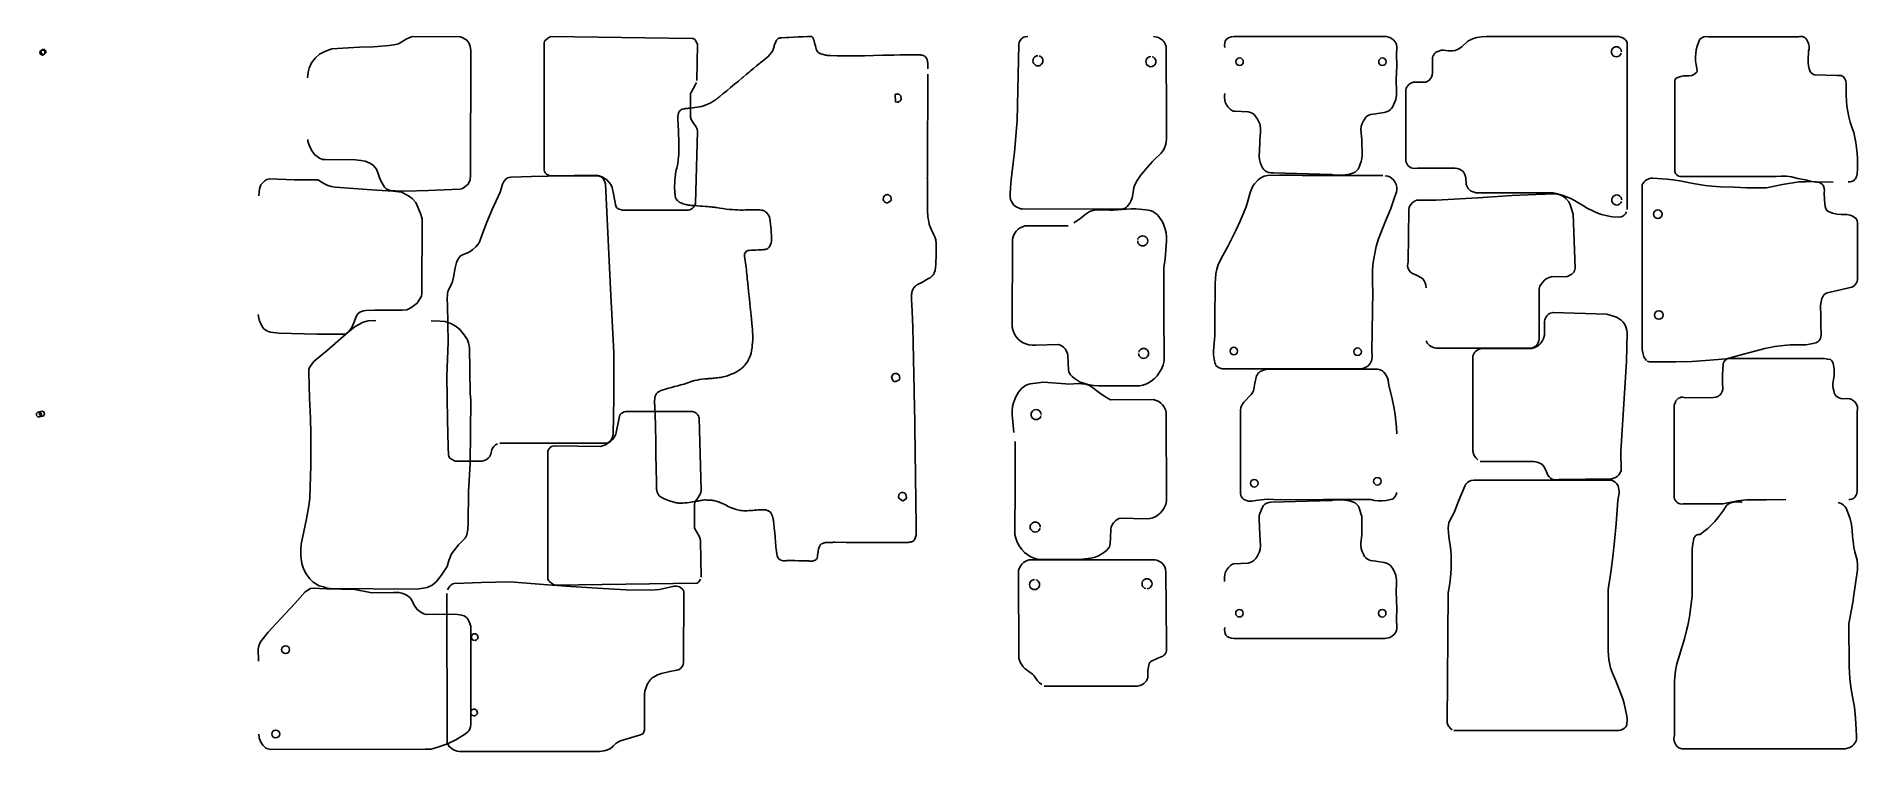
# Model space of a CAD drawing. Header units: metres. Extents: x 1286 to 6370, y 1 to 1999.
import ezdxf

# ---------------------------------------------------------------- set-up
doc = ezdxf.new("R2010")
doc.units = ezdxf.units.M

msp = doc.modelspace()

# ---------------------------------------------------------------- linework, layer by layer
for points in [[(2043.7, 1710.9), (2044.1, 1705.7), (2048.3, 1693.1), (2055.3, 1679.5), (2062.9, 1668.5), (2075.9, 1658.7), (2084.7, 1655.3), (2091.7, 1654.9), (2176.7, 1653.9), (2191.7, 1652.5), (2203.9, 1650), (2216.7, 1645.2), (2226.5, 1639.4), (2235.5, 1628), (2246.7, 1597.2), (2257.7, 1577.6), (2262.7, 1573.2), (2270.7, 1569.6), (2276.9, 1568), (2287.3, 1567.2), (2314.7, 1566.2), (2380.4, 1568.6), (2468.4, 1572.4), (2475.8, 1574.4), (2481.6, 1578.4), (2491, 1586.6), (2497.2, 1598.2), (2497.4, 1610), (2499, 1959.2), (2497, 1971.4), (2493.4, 1980.6), (2487.2, 1988.2), (2476.4, 1995.4), (2469.6, 1998.2), (2337.1, 1999), (2330.1, 1996.8), (2318.1, 1991.2), (2296.8, 1978.3), (2283.6, 1975), (2270.5, 1973.2), (2227.1, 1970), (2188.3, 1968.5), (2110.7, 1963.8), (2091.4, 1957.2), (2076.7, 1949.2), (2064.5, 1938), (2054.4, 1924.9), (2047.7, 1910.2), (2044.4, 1899.2), (2042.7, 1883.5)], [(3129.5, 1876), (3131.3, 1976.7), (3129.1, 1982.8), (3124.2, 1990), (3121.6, 1992.1), (3119.4, 1993.2), (3117.1, 1993.5), (2722.6, 1999), (2718.8, 1997.1), (2713, 1993.2), (2705.5, 1986.6), (2704.3, 1984.5), (2703.1, 1980.9), (2703.4, 1625.1), (2704.4, 1621.6), (2706.7, 1617.8), (2709.7, 1614.5), (2713.4, 1612.1), (2717, 1610.5), (2723.5, 1609.8), (2849.6, 1611.2), (2858.3, 1609.3), (2866, 1606.1), (2878.1, 1598), (2883.7, 1592), (2889.2, 1585.1), (2892.9, 1577.2), (2897.9, 1554.5), (2902.6, 1529.6), (2904.3, 1523.2), (2906.5, 1520.4), (2912, 1516.7), (2916.3, 1515), (2921.2, 1513.7), (3106.3, 1513.6), (3109.9, 1514.5), (3113.4, 1516.1), (3117.2, 1518.8), (3121.2, 1522.6), (3123.3, 1526), (3125, 1529.5), (3125.8, 1532.5), (3131.1, 1734.1), (3130.5, 1740.3), (3127.1, 1747.2), (3120.4, 1756.5), (3113.8, 1767.2), (3112.3, 1773.6), (3112.4, 1839.4), (3113.8, 1842.5), (3125.2, 1862.4), (3128.7, 1870.1)], [(3774.8, 1908.2), (3774.7, 1911.5), (3774.7, 1914.8), (3774.6, 1918.1), (3774.5, 1921.4), (3774.2, 1924.7), (3774, 1927.3), (3773.9, 1927.8), (3773.5, 1930.3), (3773.2, 1931.5), (3772.9, 1932.8), (3772.6, 1934), (3772.3, 1934.9), (3771.9, 1935.8), (3770.5, 1938.5), (3768.7, 1940.8), (3766.4, 1942.8), (3763.9, 1944.4), (3759, 1946.4), (3758.5, 1946.5), (3758.1, 1946.6), (3757.7, 1946.7), (3757.3, 1946.8), (3757, 1946.8), (3756.6, 1946.9), (3756.3, 1946.9), (3754.2, 1947.2), (3750.5, 1947.3), (3732.9, 1947.4), (3715.2, 1947.3), (3697.6, 1947.1), (3680, 1946.9), (3662.4, 1946.5), (3648.8, 1946.2), (3623.3, 1945.6), (3597.8, 1945.1), (3572.3, 1944.7), (3546.9, 1944.6), (3521.4, 1944.9), (3501.7, 1945.5), (3501.2, 1945.5), (3499.8, 1945.6), (3498.4, 1945.7), (3497, 1945.8), (3495.6, 1945.9), (3494.3, 1946), (3493.2, 1946.1), (3492.7, 1946.2), (3489.3, 1946.7), (3486, 1947.4), (3482.8, 1948.3), (3479.5, 1949.3), (3476.3, 1950.3), (3473.9, 1951.2), (3472.8, 1951.6), (3468.1, 1954.8), (3467, 1956.1), (3463.2, 1963.2), (3461.8, 1967.8), (3460.5, 1972.5), (3459.3, 1977.2), (3458.1, 1981.9), (3456.8, 1986.6), (3455.7, 1990.2), (3455.5, 1990.9), (3455.3, 1991.7), (3455.1, 1992.6), (3454.8, 1993.4), (3454.5, 1994.1), (3454.3, 1994.7), (3453.9, 1995.3), (3453.3, 1996), (3452.6, 1996.7), (3451.9, 1997.4), (3451.2, 1997.9), (3450.7, 1998.2), (3450.3, 1998.4), (3449.6, 1998.5), (3448.8, 1998.6), (3448, 1998.6), (3447.3, 1998.7), (3446.6, 1998.8), (3446, 1999), (3446, 1999), (3446, 1999), (3446, 1999), (3446, 1999), (3446, 1999), (3446, 1999), (3446, 1999), (3446, 1999), (3446, 1999), (3446, 1999), (3445.9, 1999), (3445.6, 1998.9), (3445.1, 1998.9), (3444.5, 1998.8), (3444, 1998.8), (3443.5, 1998.8), (3443.3, 1998.9), (3443.3, 1998.9), (3443.3, 1998.9), (3443.3, 1998.9), (3443.3, 1998.9), (3443.4, 1998.9), (3443.4, 1998.9), (3443.4, 1998.9), (3443.4, 1998.9), (3443.3, 1998.9), (3443.3, 1998.9), (3443.2, 1998.9), (3442.5, 1998.9), (3441.8, 1998.8), (3441, 1998.8), (3440.3, 1998.8), (3439.6, 1998.8), (3439, 1998.7), (3426, 1998.1), (3412.9, 1997.5), (3399.9, 1996.8), (3386.8, 1996.2), (3380.3, 1995.9), (3367.3, 1995.3), (3363.7, 1995.2), (3361.5, 1994.6), (3359.2, 1993.8), (3356.9, 1992.7), (3354.9, 1991.3), (3353.1, 1989.6), (3352.1, 1988.2), (3351.8, 1987.8), (3350.6, 1985), (3349.3, 1982.1), (3348, 1979.3), (3346.8, 1976.4), (3345.8, 1973.4), (3345.2, 1971.1), (3344.4, 1968.1), (3343.6, 1965.1), (3342.7, 1962.2), (3341.5, 1959.4), (3340, 1956.6), (3338.6, 1954.6), (3338.2, 1953.9), (3333.9, 1948), (3329.1, 1942.7), (3323.7, 1937.9), (3318.1, 1933.5), (3312.3, 1929.1), (3307.8, 1925.8), (3307.3, 1925.4), (3306.7, 1925), (3306.1, 1924.6), (3305.6, 1924.1), (3305, 1923.7), (3304.7, 1923.3), (3304.7, 1923.3), (3304.7, 1923.4), (3304.8, 1923.4), (3304.8, 1923.4), (3304.8, 1923.4), (3304.7, 1923.4), (3304.7, 1923.3), (3296.4, 1916.4), (3288, 1909.4), (3279.7, 1902.5), (3275.5, 1899), (3267.2, 1892.1), (3258.8, 1885.2), (3256.5, 1883.3), (3245.7, 1874.3), (3234.9, 1865.2), (3224.1, 1856.2), (3213.3, 1847.2), (3202.5, 1838.2), (3194.1, 1831.2), (3192.4, 1829.8), (3190.5, 1828.3), (3188.7, 1826.9), (3186.9, 1825.4), (3185, 1824), (3183.6, 1823), (3183.2, 1822.7), (3182.9, 1822.5), (3182.6, 1822.3), (3182.4, 1822.1), (3182.1, 1821.9), (3181.8, 1821.7), (3177.3, 1818.7), (3174.4, 1817), (3173.3, 1816.4), (3173.1, 1816.3), (3173, 1816.2), (3172.8, 1816.1), (3172.7, 1816), (3172.5, 1816), (3172.4, 1815.9), (3172, 1815.7), (3171.9, 1815.6), (3171.7, 1815.5), (3171.5, 1815.4), (3171.3, 1815.3), (3171.2, 1815.3), (3171.1, 1815.2), (3170.3, 1814.8), (3167.5, 1813.1), (3164.6, 1811.6), (3161.7, 1810.2), (3158.8, 1808.8), (3155.8, 1807.6), (3153.4, 1806.7), (3153.1, 1806.6), (3152.8, 1806.5), (3152.6, 1806.4), (3152.3, 1806.3), (3152, 1806.3), (3151.8, 1806.2), (3151.5, 1806.1), (3151.3, 1806), (3151, 1805.9), (3150.7, 1805.8), (3150.4, 1805.8), (3150.2, 1805.7), (3149.9, 1805.6), (3149.7, 1805.5), (3149.4, 1805.4), (3149.1, 1805.4), (3148.8, 1805.3), (3148.6, 1805.2), (3142.6, 1803.6), (3136.6, 1802.2), (3130.5, 1801), (3124.4, 1800), (3118.2, 1799.2), (3113.4, 1798.7), (3111, 1798.5), (3108.5, 1798.3), (3106, 1798.1), (3103.6, 1797.9), (3101.1, 1797.7), (3099.2, 1797.5), (3098.3, 1797.4), (3097.3, 1797.2), (3096.4, 1797.1), (3095.5, 1797), (3094.6, 1796.8), (3093.8, 1796.7), (3093, 1796.5), (3088.8, 1795.3), (3086.9, 1794.5), (3085.8, 1794), (3085.6, 1793.9), (3085.4, 1793.8), (3085.3, 1793.7), (3085.1, 1793.6), (3084.9, 1793.5), (3084.8, 1793.4), (3082.7, 1791.9), (3079.4, 1787.4), (3078.6, 1785.4), (3077.3, 1778.8), (3077.2, 1777.9), (3077.1, 1776.9), (3077, 1775.9), (3077, 1774.9), (3077, 1773.9), (3077, 1772.9), (3077, 1772.1), (3077.1, 1763.9), (3077.4, 1755.8), (3077.7, 1747.6), (3078.1, 1739.4), (3078.4, 1731.3), (3078.6, 1725), (3079, 1711), (3079.3, 1696.9), (3079.4, 1682.9), (3079, 1668.9), (3077.9, 1655), (3076.5, 1644.2), (3075.7, 1639.7), (3074.6, 1635.2), (3073.5, 1630.7), (3072.4, 1626.2), (3071.4, 1621.7), (3070.7, 1618.2), (3070.7, 1618.2), (3070.6, 1617.4), (3070.5, 1616.7), (3070.4, 1615.9), (3070.3, 1615.2), (3070.2, 1614.4), (3070.1, 1613.9), (3069.9, 1612.3), (3069.8, 1610.7), (3069.6, 1609.1), (3069.5, 1607.4), (3069.3, 1605.8), (3069.2, 1604.6), (3069.2, 1604.5), (3069.2, 1604.5), (3069.2, 1604.4), (3069.2, 1604.4), (3069.2, 1604.3), (3069.2, 1604.3), (3069.2, 1604.2), (3069.1, 1604), (3069.1, 1603.9), (3069.1, 1603.7), (3069.1, 1603.6), (3069.1, 1603.4), (3069.1, 1603.3), (3069.1, 1603), (3068.7, 1599), (3068.4, 1595.1), (3068, 1591.1), (3067.1, 1580.1), (3067, 1579.8), (3067, 1579.6), (3067, 1579.3), (3066.9, 1579), (3066.9, 1578.8), (3066.9, 1578.6), (3067, 1577.5), (3067.1, 1576.4), (3067.2, 1575.4), (3067.4, 1574.3), (3067.5, 1573.2), (3067.6, 1572.4), (3067.8, 1569.9), (3068, 1567.4), (3068.2, 1564.8), (3068.4, 1562.3), (3068.6, 1559.8), (3068.8, 1557.9), (3068.8, 1557.4), (3069.1, 1555), (3069.2, 1554.4), (3069.2, 1553.7), (3069.3, 1553.1), (3069.4, 1552.4), (3069.5, 1551.8), (3069.6, 1551.3), (3069.7, 1551), (3069.7, 1550.6), (3069.8, 1550.3), (3069.9, 1550), (3069.9, 1549.7), (3070, 1549.4), (3070.3, 1548.2), (3071.2, 1546), (3072.5, 1543.9), (3074.1, 1541.9), (3075.9, 1540.1), (3077.8, 1538.5), (3079.2, 1537.3), (3080, 1536.8), (3080.9, 1536.2), (3081.7, 1535.6), (3082.6, 1535.1), (3083.5, 1534.6), (3084.2, 1534.3), (3084.6, 1534.1), (3088, 1532.7), (3091.5, 1531.5), (3095, 1530.4), (3098.6, 1529.4), (3102.2, 1528.6), (3105, 1528), (3105.4, 1527.9), (3105.8, 1527.8), (3106.2, 1527.8), (3106.6, 1527.7), (3107.1, 1527.6), (3107.4, 1527.6), (3110.4, 1527.2), (3113.4, 1526.9), (3116.4, 1526.7), (3119.4, 1526.5), (3122.4, 1526.3), (3124.8, 1526.2), (3131.8, 1525.6), (3138.8, 1525.1), (3145.8, 1524.7), (3152.8, 1524.2), (3159.9, 1523.6), (3165.3, 1523.1), (3165.7, 1523.1), (3169, 1522.8), (3172.3, 1522.4), (3175.6, 1522), (3178.9, 1521.5), (3182.2, 1521), (3184.7, 1520.6), (3193.7, 1519.1), (3202.6, 1517.8), (3211.6, 1516.8), (3220.6, 1515.8), (3229.6, 1515.1), (3236.6, 1514.6), (3237.5, 1514.5), (3244.5, 1514.1), (3251.6, 1513.9), (3258.6, 1513.9), (3265.6, 1514.1), (3272.7, 1514.2), (3278.1, 1514.3), (3283.5, 1514.4), (3288.8, 1514.5), (3294.1, 1514.6), (3299.4, 1514.6), (3304.7, 1514.3), (3308.8, 1513.8), (3310.1, 1513.6), (3310.4, 1513.5), (3310.8, 1513.5), (3311.1, 1513.4), (3311.4, 1513.3), (3311.7, 1513.3), (3312, 1513.2), (3312.6, 1513.1), (3313.3, 1512.9), (3313.9, 1512.8), (3314.6, 1512.6), (3315.2, 1512.4), (3315.7, 1512.3), (3316, 1512.2), (3316.3, 1512.1), (3316.7, 1512), (3317, 1511.9), (3317.3, 1511.8), (3317.5, 1511.7), (3317.8, 1511.6), (3317.9, 1511.6), (3317.9, 1511.5), (3318, 1511.5), (3318.2, 1511.5), (3318.3, 1511.4), (3318.4, 1511.3), (3318.5, 1511.3), (3318.5, 1511.3), (3318.6, 1511.2), (3318.8, 1511.2), (3318.9, 1511.1), (3319, 1511), (3319.9, 1510.5), (3320.7, 1509.9), (3321.5, 1509.3), (3322.3, 1508.6), (3323, 1508), (3323.8, 1507.3), (3324.3, 1506.8), (3326.4, 1504.6), (3328.3, 1502.2), (3330, 1499.6), (3331.3, 1496.9), (3332.4, 1494), (3333, 1491.7), (3333.1, 1491.3), (3333.2, 1490.8), (3333.3, 1490.4), (3333.4, 1489.9), (3333.5, 1489.5), (3333.6, 1489.1), (3333.6, 1488.9), (3333.7, 1488.6), (3333.7, 1488.3), (3333.8, 1488), (3333.8, 1487.8), (3333.8, 1487.6), (3333.9, 1486.7), (3334.1, 1485.9), (3334.2, 1485.1), (3334.3, 1484.3), (3334.4, 1483.5), (3334.4, 1482.9), (3334.5, 1482.4), (3335.3, 1474.6), (3336.1, 1466.8), (3336.8, 1459), (3337.5, 1451.2), (3338.1, 1443.4), (3338.5, 1437.3), (3338.5, 1436.8), (3338.5, 1431.8), (3338, 1426.9), (3337.1, 1422), (3335.6, 1417.3), (3333.5, 1412.9), (3331.3, 1409.8), (3328.5, 1407.1), (3328, 1406.8), (3326.3, 1405.8), (3322.8, 1404.4), (3321.4, 1404), (3320.1, 1403.8), (3318.8, 1403.6), (3317.4, 1403.4), (3316.1, 1403.3), (3314.8, 1403.2), (3313.7, 1403.2), (3307.2, 1402.8), (3300.7, 1402.4), (3294.2, 1402.1), (3287.7, 1401.8), (3281.2, 1401.4), (3276.2, 1401.2), (3275.9, 1401.2), (3275.6, 1401.2), (3275.3, 1401.1), (3275, 1401.1), (3274.7, 1401.1), (3274.5, 1401), (3274.1, 1401), (3273.8, 1400.9), (3273.4, 1400.8), (3273, 1400.7), (3272.6, 1400.6), (3272.4, 1400.6), (3272, 1400.5), (3268.4, 1398.7), (3264.5, 1394.4), (3263.9, 1393), (3263.2, 1390.7), (3262.9, 1386.2), (3263, 1385.1), (3263.9, 1378.7), (3264.8, 1372.3), (3265.7, 1366), (3266.5, 1359.6), (3267.3, 1353.2), (3267.9, 1348.2), (3268.6, 1341.7), (3269.3, 1335.1), (3270, 1328.6), (3270.6, 1322), (3271.2, 1315.5), (3271.7, 1310.4), (3271.8, 1309.9), (3274, 1287.4), (3276.3, 1264.9), (3278.6, 1242.4), (3280.9, 1219.8), (3283.1, 1197.3), (3284.7, 1179.9), (3284.7, 1179.4), (3284.8, 1179), (3284.8, 1178.5), (3284.8, 1178.1), (3284.9, 1177.6), (3284.9, 1177.3), (3285, 1176.4), (3285, 1176.3), (3285, 1176.1), (3285, 1175.9), (3285, 1175.7), (3285, 1175.5), (3285.1, 1175.3), (3285.1, 1174), (3285.2, 1172.7), (3285.3, 1171.4), (3285.4, 1170.1), (3285.5, 1168.7), (3285.6, 1167.7), (3285.7, 1164.8), (3285.8, 1161.9), (3285.9, 1159), (3285.9, 1156.1), (3285.8, 1153.1), (3285.8, 1150.9), (3285.7, 1150.6), (3285.7, 1150.3), (3285.7, 1150), (3285.7, 1149.7), (3285.7, 1149.4), (3285.7, 1149.2), (3285.6, 1147.4), (3285.4, 1145.6), (3285.3, 1144), (3285.2, 1143.4), (3285.1, 1142.9), (3285.1, 1142.3), (3285, 1141.7), (3284.9, 1141.1), (3284.8, 1140.6), (3284.8, 1140.2), (3284.7, 1140), (3284.7, 1139.8), (3284.7, 1139.6), (3284.6, 1139.4), (3284.6, 1139.2), (3284.6, 1139), (3284.4, 1137.4), (3284.3, 1135.6), (3284.1, 1133.8), (3284, 1132), (3283.9, 1130.2), (3283.7, 1128.4), (3283.6, 1127), (3282.6, 1120.6), (3281.1, 1114.3), (3279.2, 1108.2), (3276.8, 1102.1), (3274.1, 1096.2), (3271.9, 1091.8), (3271.6, 1091.3), (3269.4, 1087.7), (3266.8, 1084.1), (3264, 1080.7), (3260.9, 1077.5), (3257.8, 1074.4), (3255.3, 1072.2), (3252.2, 1069.7), (3248.9, 1067.3), (3245.4, 1065.1), (3241.9, 1063), (3238.3, 1061), (3235.6, 1059.5), (3235.4, 1059.4), (3235.3, 1059.3), (3235.1, 1059.2), (3234.9, 1059.1), (3234.8, 1059.1), (3234.7, 1059), (3233.6, 1058.5), (3231.1, 1057.5), (3228.6, 1056.4), (3226.2, 1055.4), (3223.7, 1054.3), (3221.3, 1053.2), (3219.4, 1052.4), (3215.6, 1050.9), (3211.7, 1049.6), (3207.7, 1048.6), (3203.6, 1047.7), (3199.6, 1046.9), (3196.5, 1046.4), (3195.9, 1046.4), (3191.7, 1045.9), (3187.5, 1045.5), (3183.3, 1045.1), (3179.1, 1044.6), (3174.9, 1043.9), (3171.6, 1043.2), (3171.4, 1043.2), (3171.3, 1043.2), (3171.3, 1043.1), (3171.1, 1043.1), (3171, 1043.1), (3170.9, 1043.1), (3170.1, 1043), (3168.1, 1042.9), (3166.2, 1042.9), (3164.2, 1042.9), (3162.3, 1042.9), (3160.4, 1042.8), (3158.9, 1042.8), (3151.7, 1042.2), (3144.5, 1041.4), (3137.5, 1040.2), (3130.4, 1038.8), (3123.4, 1037.3), (3118, 1036), (3117, 1035.7), (3116.7, 1035.6), (3116.4, 1035.6), (3116.1, 1035.5), (3115.8, 1035.4), (3115.5, 1035.3), (3115.3, 1035.2), (3114.2, 1034.8), (3109.2, 1032.9), (3104.1, 1031.1), (3099.1, 1029.4), (3094, 1027.8), (3088.9, 1026.3), (3084.9, 1025.2), (3076.3, 1023), (3067.6, 1020.7), (3059, 1018.4), (3050.4, 1016), (3041.9, 1013.4), (3035.4, 1011.2), (3032.8, 1010.4), (3030.2, 1009.4), (3027.6, 1008.4), (3025.1, 1007.4), (3022.6, 1006.1), (3020.8, 1005), (3019.7, 1004.2), (3017, 1001.1), (3014.9, 997.5), (3013.4, 993.6), (3012.5, 989.5), (3012, 985.4), (3011.9, 982.2), (3011.8, 979.6), (3011.8, 977), (3011.8, 974.3), (3011.9, 971.6), (3012.2, 969), (3012.5, 967), (3012.7, 964.4), (3013.2, 945.2), (3014.1, 906.9), (3014.9, 868.5), (3015.6, 830.2), (3016.2, 791.9), (3016.7, 753.5), (3016.7, 743.1), (3016.8, 741.7), (3016.8, 740.3), (3016.9, 738.9), (3017, 737.5), (3017.1, 736.1), (3017.2, 735), (3017.4, 733.2), (3017.4, 732.9), (3017.5, 732.6), (3017.5, 732.2), (3017.6, 731.9), (3017.7, 731.6), (3017.7, 731.4), (3017.8, 730.7), (3018, 730.1), (3018.1, 729.5), (3018.3, 728.8), (3018.5, 728.2), (3018.6, 727.7), (3018.8, 727.1), (3018.9, 726.8), (3019, 726.5), (3019.1, 726.2), (3019.2, 725.9), (3019.3, 725.6), (3019.4, 725.4), (3019.9, 723.6), (3022.9, 718), (3024.9, 715.7), (3027.3, 713.7), (3029.9, 712), (3032, 710.7), (3036.6, 708.4), (3041.3, 706.3), (3046.1, 704.4), (3051, 702.6), (3055.8, 700.9), (3059.6, 699.6), (3062.8, 698.5), (3066, 697.5), (3069.2, 696.7), (3072.4, 696), (3075.7, 695.5), (3078.3, 695.3), (3079.2, 695.2), (3083.1, 695.3), (3087.1, 695.3), (3091, 695.4), (3094.9, 695.5), (3098.9, 695.7), (3101.9, 696), (3102.1, 696), (3102.3, 696), (3102.5, 696), (3102.6, 696), (3102.8, 696.1), (3103, 696.1), (3108.1, 697), (3113.2, 698), (3118.3, 699), (3123.4, 699.8), (3128.5, 700.6), (3132.5, 701), (3133.8, 701.1), (3137.2, 701.8), (3140.6, 702.5), (3144, 703.2), (3147.4, 703.7), (3150.8, 704), (3153.5, 704), (3157.2, 703.8), (3160.9, 703.6), (3164.6, 703.5), (3168.3, 703.3), (3172, 703.1), (3174.8, 702.9), (3175.7, 702.8), (3176.2, 702.7), (3176.6, 702.6), (3177, 702.5), (3177.5, 702.4), (3177.9, 702.3), (3178.2, 702.2), (3178.4, 702.2), (3178.6, 702.1), (3178.9, 702.1), (3179.1, 702), (3179.3, 702), (3179.4, 701.9), (3179.9, 701.8), (3183.3, 700.8), (3186.7, 699.7), (3190.1, 698.5), (3193.5, 697.3), (3196.8, 696), (3199.4, 694.9), (3203.4, 693), (3207.4, 691.1), (3211.4, 689), (3215.3, 687), (3219.3, 685), (3222.4, 683.5), (3222.6, 683.4), (3222.7, 683.3), (3222.9, 683.2), (3223.1, 683.1), (3223.3, 683), (3223.4, 683), (3224.3, 682.6), (3225.7, 682), (3227.2, 681.5), (3228.6, 681), (3230.1, 680.5), (3231.6, 680), (3232.8, 679.7), (3236.3, 678.7), (3239.8, 677.7), (3243.4, 676.7), (3247, 675.8), (3250.6, 675), (3253.3, 674.4), (3254.4, 674.2), (3259.7, 673.8), (3265, 673.7), (3270.3, 673.9), (3275.6, 674.1), (3280.9, 674.4), (3285, 674.6), (3285.8, 674.6), (3289.3, 675.1), (3292.8, 675.5), (3296.3, 675.9), (3299.8, 676.2), (3303.4, 676.3), (3306.1, 676.3), (3307.4, 676.3), (3308.7, 676.3), (3310, 676.4), (3311.3, 676.5), (3312.6, 676.5), (3313.5, 676.6), (3316.3, 676.5), (3319, 676.3), (3321.6, 676), (3324.3, 675.4), (3326.9, 674.7), (3328.9, 673.9), (3329.4, 673.6), (3333.7, 670.8), (3334.9, 669.7), (3337.5, 666.2), (3339.5, 662.4), (3340.9, 658.3), (3341.9, 654), (3342.7, 649.6), (3343.3, 646.4), (3343.5, 645), (3343.7, 643.7), (3343.9, 642.3), (3344.2, 641), (3344.4, 639.6), (3344.5, 638.6), (3344.6, 637.9), (3346, 625.2), (3347.2, 612.4), (3348.3, 599.7), (3349.4, 586.9), (3350.6, 574.2), (3351.6, 564.3), (3351.8, 562.7), (3352, 561.1), (3352.2, 559.5), (3352.5, 557.9), (3352.7, 556.4), (3352.8, 555.1), (3352.9, 552.4), (3353.8, 547.6), (3355.8, 543.1), (3358.7, 539.3), (3362.5, 536.3), (3367, 534.5), (3370.8, 534), (3371, 534), (3371.2, 534), (3371.5, 534.1), (3371.7, 534.1), (3371.9, 534.1), (3372.1, 534.1), (3373.8, 534.1), (3375.4, 534.1), (3377.1, 534.1), (3378.8, 534.2), (3380.4, 534.4), (3381.7, 534.6), (3383.9, 534.6), (3393.7, 534.6), (3403.5, 534.4), (3413.3, 534.3), (3423.1, 534.1), (3432.9, 533.8), (3440.4, 533.6), (3441.5, 533.5), (3443.3, 533.4), (3445.1, 533.2), (3446.8, 533.1), (3448.6, 533.1), (3450.3, 533.1), (3451.7, 533.3), (3452.3, 533.4), (3454.8, 534), (3457.5, 534.8), (3460.1, 535.9), (3462.4, 537.3), (3464.3, 539.2), (3465.3, 541), (3465.3, 541.2), (3466.2, 545.5), (3466.9, 549.9), (3467.6, 554.3), (3468.2, 558.7), (3468.8, 563.1), (3469.3, 566.5), (3471.2, 572.5), (3471.4, 573), (3472, 574.2), (3472.8, 575.5), (3473.5, 576.8), (3474.4, 578), (3475.3, 579.1), (3476, 579.9), (3477.2, 580.9), (3477.4, 581.1), (3477.6, 581.2), (3477.8, 581.4), (3478, 581.5), (3478.4, 581.7), (3479.9, 582.3), (3481.3, 582.8), (3485.6, 584.1), (3487, 584.4), (3488.2, 584.7), (3490.4, 585.1), (3494.8, 585.5), (3495, 585.5), (3495.2, 585.5), (3495.3, 585.5), (3495.5, 585.5), (3495.7, 585.6), (3495.8, 585.6), (3497.4, 585.6), (3498.1, 585.5), (3498.8, 585.5), (3499.5, 585.5), (3500.2, 585.5), (3500.8, 585.5), (3501.4, 585.5), (3503.8, 585.5), (3506.1, 585.6), (3508.5, 585.6), (3510.9, 585.7), (3513.3, 585.7), (3515.1, 585.7), (3515.3, 585.7), (3515.5, 585.7), (3515.6, 585.7), (3515.8, 585.7), (3516, 585.7), (3516.2, 585.7), (3546.8, 585.5), (3577.4, 585.3), (3608.1, 585.2), (3638.7, 585.1), (3669.3, 585), (3693, 585), (3693.1, 585), (3693.2, 585), (3693.4, 585), (3693.5, 585), (3693.6, 585), (3693.7, 585), (3697.2, 585), (3700.7, 585), (3704.2, 585.1), (3707.7, 585.2), (3711.1, 585.2), (3713.8, 585.3), (3714.7, 585.3), (3715.6, 585.3), (3716.4, 585.4), (3717.2, 585.4), (3718, 585.4), (3718.8, 585.5), (3719.5, 585.5), (3722.7, 585.8), (3724.1, 586), (3725.1, 586.2), (3725.9, 586.3), (3727.8, 586.7), (3727.9, 586.7), (3728.1, 586.7), (3728.2, 586.8), (3728.4, 586.8), (3728.5, 586.9), (3728.7, 586.9), (3730.1, 587.3), (3731, 587.6), (3731.3, 587.7), (3731.6, 587.8), (3731.8, 587.9), (3732, 588), (3732.2, 588.1), (3732.5, 588.1), (3732.6, 588.2), (3732.9, 588.3), (3732.9, 588.3), (3732.9, 588.3), (3733, 588.4), (3733.1, 588.4), (3733.2, 588.5), (3733.3, 588.5), (3733.3, 588.5), (3733.4, 588.6), (3733.4, 588.6), (3733.5, 588.7), (3733.6, 588.8), (3733.7, 588.8), (3733.7, 588.8), (3733.8, 588.9), (3733.9, 589), (3733.9, 589), (3734.1, 589.1), (3734.1, 589.2), (3734.3, 589.4), (3736.3, 591.9), (3737.9, 594.5), (3739.3, 597.3), (3740.4, 600.3), (3741.2, 603.3), (3741.6, 605.7), (3741.9, 608.6), (3742.2, 611.5), (3742.2, 614.5), (3742.3, 617.4), (3742.2, 620.4), (3742.2, 622.6), (3742.2, 622.7), (3742.1, 624.5), (3742.1, 626.2), (3742, 628), (3742, 629.7), (3741.9, 631.5), (3741.9, 632.8), (3737.1, 976.7), (3737.1, 976.9), (3737.1, 977.1), (3737.1, 977.3), (3737.1, 977.5), (3737.1, 977.7), (3737.1, 977.9), (3737.1, 978.2), (3737.1, 978.5), (3737.1, 978.8), (3737.1, 979.1), (3737.1, 979.3), (3737, 981.1), (3737, 981.2), (3737, 981.3), (3737, 981.5), (3737, 981.7), (3737, 981.8), (3737, 981.9), (3736.8, 986.7), (3736.6, 991.5), (3736.6, 996.3), (3736.5, 1001.1), (3736.4, 1005.9), (3736.4, 1009.6), (3735.7, 1053.9), (3734.9, 1098.1), (3734, 1142.4), (3732.6, 1186.6), (3730.7, 1230.8), (3728.8, 1264.9), (3728.7, 1265.4), (3728.7, 1265.9), (3728.7, 1266.3), (3728.7, 1266.8), (3728.7, 1267.3), (3728.7, 1267.7), (3728.7, 1268.1), (3728.7, 1268.7), (3728.7, 1271.8), (3728.9, 1274.9), (3729.2, 1278), (3729.6, 1281.1), (3730.2, 1284.2), (3730.8, 1286.5), (3731, 1287), (3732, 1289.8), (3733.3, 1292.6), (3734.8, 1295.3), (3736.5, 1297.8), (3738.4, 1300.2), (3740, 1301.8), (3740.8, 1302.5), (3743.2, 1304.1), (3745.8, 1305.6), (3748.4, 1307.1), (3751.1, 1308.4), (3753.7, 1309.7), (3755.8, 1310.7), (3756.5, 1311), (3760.7, 1312.9), (3764.6, 1315.2), (3768.4, 1317.7), (3772.1, 1320.2), (3776.1, 1322.4), (3779.3, 1323.8), (3779.5, 1323.9), (3779.5, 1323.9), (3779.5, 1324), (3779.6, 1324), (3779.7, 1324), (3779.8, 1324.1), (3779.9, 1324.1), (3780.6, 1324.5), (3780.9, 1324.7), (3781.1, 1324.9), (3781.4, 1325), (3781.6, 1325.2), (3781.9, 1325.3), (3782.1, 1325.5), (3785.9, 1328.8), (3786.7, 1329.6), (3787.9, 1331), (3789, 1332.5), (3790, 1334.1), (3790.9, 1335.6), (3791.8, 1337.3), (3792.4, 1338.6), (3792.7, 1339.1), (3794.6, 1344.4), (3794.9, 1345.5), (3796, 1352.7), (3796.6, 1362.1), (3797.2, 1371.5), (3797.6, 1380.9), (3798.1, 1399.7), (3798.1, 1406.9), (3798.1, 1410.3), (3798, 1413.7), (3797.9, 1417.1), (3797.7, 1420.4), (3797.5, 1423.8), (3797.3, 1426.4), (3797.1, 1428.1), (3796.8, 1430.9), (3796.1, 1433.5), (3795.3, 1436.1), (3794.3, 1438.7), (3793.1, 1441.2), (3792.2, 1443.1), (3791.7, 1444.1), (3790.4, 1446.9), (3789, 1449.7), (3787.6, 1452.5), (3786.2, 1455.3), (3784.7, 1458.1), (3783.7, 1460.3), (3780.8, 1467.2), (3778.6, 1474.4), (3776.9, 1481.9), (3775.7, 1489.4), (3774.8, 1496.9), (3774.2, 1502.7), (3774.1, 1504.1), (3774, 1505.5), (3773.9, 1506.9), (3773.8, 1508.3), (3773.8, 1509.8), (3773.8, 1510.8), (3773.7, 1525.9), (3773.7, 1540.9), (3773.8, 1555.9), (3773.7, 1571), (3773.6, 1586), (3773.3, 1597.6), (3773.3, 1598.3), (3773.3, 1599.1), (3773.2, 1599.8), (3773.2, 1600.6), (3773.2, 1601.3), (3773.2, 1601.9), (3773.2, 1601.9), (3773.2, 1601.9), (3773.2, 1601.9), (3773.2, 1601.9), (3773.2, 1601.9), (3773.2, 1601.9), (3773.2, 1601.7), (3773.1, 1601.9), (3773.1, 1602), (3773.1, 1602.2), (3773.1, 1602.4), (3773.1, 1602.6), (3773.1, 1602.7), (3773.1, 1602.7), (3773.1, 1603.6), (3773.2, 1604.5), (3773.2, 1605.3), (3773.2, 1606.2), (3773.2, 1607.1), (3773.2, 1607.7), (3773.4, 1659.7), (3773.8, 1711.7), (3773.9, 1737.7), (3774.3, 1789.7), (3774.6, 1841.7), (3774.7, 1893.6)], [(4053.8, 1999), (4045.9, 1998), (4042.4, 1996.7), (4039.3, 1994.9), (4035.8, 1991.9), (4032.5, 1987.6), (4029.9, 1982.5), (4028.4, 1976.6), (4023.6, 1764.3), (4016.3, 1675.4), (4013.2, 1645.9), (4006.8, 1598.7), (4005.3, 1576.3), (4004.3, 1557.8), (4004.5, 1550.7), (4005.5, 1543.3), (4008.1, 1537.5), (4013.9, 1528.8), (4021, 1522.7), (4029.2, 1518.9), (4033.7, 1517.7), (4038.6, 1516.9), (4313.6, 1516.1), (4319.7, 1516.9), (4325.3, 1518.9), (4328.4, 1520.7), (4331.2, 1523.5), (4338.3, 1532.7), (4341.6, 1538.5), (4344.1, 1545.6), (4345.6, 1552.2), (4348.4, 1570.5), (4350, 1577.1), (4352.2, 1584), (4359.1, 1596.9), (4368.3, 1610.4), (4382.1, 1627.4), (4401.5, 1649.5), (4407.4, 1655.3), (4425.7, 1672.9), (4430.7, 1679), (4434.3, 1685.1), (4438.6, 1697.8), (4440.1, 1704.6), (4441.1, 1711.7), (4440.6, 1763.3), (4439.6, 1971.1), (4437.6, 1977.9), (4435.6, 1981.7), (4432.5, 1985.5), (4428.7, 1989.1), (4419.8, 1994.9), (4415, 1996.7), (4404.3, 1998.7)], [(4603.3, 1839.7), (4602.6, 1833.4), (4602.8, 1827), (4603.6, 1821.2), (4605.1, 1815.6), (4608.7, 1807.5), (4613.5, 1800.4), (4619.1, 1795), (4625.2, 1791.2), (4628.2, 1790.2), (4631.8, 1789.7), (4669.1, 1787.9), (4675, 1786.7), (4679.8, 1784.6), (4685.4, 1780.6), (4690.4, 1774.7), (4695.3, 1767.6), (4701.4, 1754.4), (4702.6, 1749.8), (4703.7, 1739.9), (4703.4, 1731.5), (4701.1, 1708.7), (4701.1, 1700.6), (4699.1, 1664.5), (4700.1, 1655.3), (4702.1, 1647.2), (4705.7, 1637.8), (4708.7, 1632), (4712.3, 1627.1), (4716.1, 1623.6), (4720.9, 1620.8), (4726.5, 1618.8), (4732.9, 1617.7), (4739.7, 1617.5), (4902.8, 1613.2), (4912.2, 1611.7), (4921.3, 1611.1), (4930.5, 1611.1), (4939.4, 1612.2), (4952.1, 1614.4), (4960.2, 1616.7), (4967.1, 1620), (4972.4, 1624.1), (4975.7, 1628.2), (4978.5, 1633.5), (4981, 1639.6), (4984.1, 1649.5), (4985.9, 1657.9), (4986.9, 1667.3), (4986.4, 1709.9), (4983.8, 1738.7), (4984.6, 1747.8), (4987.1, 1755.4), (4990.7, 1763.3), (4994.2, 1769.1), (4997.8, 1773.7), (5001.9, 1777.3), (5005.7, 1779.3), (5010.2, 1780.8), (5025.2, 1782.3), (5030, 1783.4), (5048.3, 1786.7), (5054.7, 1788.4), (5061.3, 1791), (5066.1, 1794.8), (5069.2, 1797.8), (5071.7, 1801.6), (5079.6, 1817.6), (5081.1, 1822.7), (5082.9, 1834.4), (5083.1, 1844.8), (5082.4, 1877.6), (5083.6, 1916.4), (5083.4, 1947.4), (5084.1, 1970), (5083.4, 1975.9), (5081.4, 1980.7), (5075.5, 1988.1), (5072, 1991.1), (5064.3, 1995.7), (5055.4, 1998.5), (5050.6, 1999), (4630, 1999), (4622.4, 1998), (4615.8, 1996), (4610.7, 1992.9), (4606.9, 1989.1), (4604.6, 1985), (4603.3, 1980.2), (4603.1, 1974.4), (4603.6, 1968.3)], [(5727.1, 1515.6), (5727.1, 1975.4), (5726.6, 1981), (5724.9, 1985.8), (5723.3, 1988.1), (5721.1, 1990.4), (5715, 1994.7), (5708.9, 1997.2), (5702.3, 1998.5), (5347.4, 1998.5), (5334, 1999), (5320.5, 1998.2), (5307.5, 1995.7), (5295.3, 1991.9), (5288, 1988.8), (5282.4, 1985.8), (5278.1, 1982.2), (5269.4, 1973.6), (5265.4, 1970.3), (5255, 1963.2), (5246.6, 1959.6), (5239, 1958.4), (5227.5, 1958.4), (5213.8, 1960.4), (5208.2, 1960.1), (5196, 1955.8), (5192.2, 1953.8), (5189.4, 1951), (5186.9, 1947.7), (5184.6, 1943.6), (5183.1, 1939.3), (5183.1, 1897.7), (5182.3, 1890.8), (5180.3, 1884.7), (5175.2, 1877.3), (5170.6, 1873.8), (5164.8, 1871.2), (5130.5, 1871.2), (5123.4, 1868.4), (5117.5, 1864.4), (5114.8, 1861.3), (5112.2, 1857.8), (5110.2, 1853.7), (5108.7, 1849.4), (5108.7, 1653.8), (5109.4, 1649.5), (5110.7, 1645.4), (5112.5, 1641.9), (5114.8, 1638.8), (5118.8, 1635), (5123.6, 1632.2), (5127.7, 1630.7), (5132.3, 1629.9), (5141.9, 1630.7), (5246.3, 1630.7), (5252.7, 1629.9), (5258.8, 1628.2), (5263.9, 1625.4), (5267.9, 1622.1), (5270.5, 1619), (5272.7, 1615), (5274.5, 1610.1), (5276.3, 1603.5), (5276.8, 1599.2), (5277.1, 1589.6), (5277.8, 1585.2), (5283.4, 1573.8), (5286, 1571), (5290, 1568), (5294.6, 1565.4), (5299.9, 1563.4), (5305.8, 1562.1), (5519.9, 1562.1), (5532.8, 1559.1), (5545.3, 1555.5), (5557.7, 1550.9), (5569.7, 1545.9), (5580.3, 1540.3), (5610.1, 1522.5), (5613.8, 1520.4), (5637, 1508.8), (5646.6, 1504.7), (5655.5, 1501.7), (5675.8, 1496.6), (5684.7, 1495.3), (5706.1, 1494), (5709.9, 1494.6), (5712.9, 1495.6), (5717.8, 1498.9), (5722.1, 1503.4), (5725.1, 1509)], [(6344.1, 1592.4), (6348.7, 1592.5), (6353.2, 1593.5), (6357.5, 1595.4), (6361.2, 1598.1), (6364.3, 1601.5), (6366.6, 1605.5), (6368.1, 1609.9), (6368.6, 1614.5), (6369.7, 1629.2), (6370.1, 1643.8), (6370, 1658.5), (6369.1, 1673.1), (6367.6, 1687.7), (6365.5, 1702.3), (6362.8, 1716.7), (6359.4, 1730.9), (6354.1, 1745.1), (6349.5, 1759.5), (6345.8, 1774.1), (6342.8, 1788.9), (6340.6, 1803.8), (6339.3, 1818.9), (6338.7, 1834), (6338.7, 1866.7), (6337.4, 1873.6), (6336.4, 1877), (6335, 1880.3), (6333, 1883.3), (6330.4, 1885.9), (6327.5, 1887.9), (6324.1, 1889.3), (6320.6, 1890.1), (6317, 1890.1), (6313.5, 1889.6), (6250.9, 1891.3), (6244.9, 1893.9), (6239.8, 1898.1), (6237.7, 1900.7), (6235, 1908.6), (6233.2, 1916.7), (6232.4, 1925), (6232.5, 1933.3), (6233.2, 1957.3), (6234.7, 1964.5), (6234.7, 1971.9), (6233.4, 1979.1), (6230.6, 1986), (6228.8, 1989.5), (6226.4, 1992.5), (6223.5, 1995.1), (6220.1, 1997), (6216.4, 1998.4), (6212.6, 1999), (6208.7, 1998.8), (6204.9, 1998), (5954.3, 1998), (5947.8, 1999), (5941.3, 1998.1), (5935.2, 1995.4), (5930.2, 1991.2), (5925.9, 1981.6), (5922.4, 1971.7), (5919.9, 1961.6), (5918.3, 1951.2), (5917.6, 1940.8), (5917.9, 1930.3), (5919.1, 1919.9), (5922, 1904.5), (5921, 1899.3), (5916.9, 1894.9), (5911.8, 1891.5), (5906.1, 1889.4), (5900.1, 1888.7), (5892.1, 1889), (5884.1, 1888.5), (5876.3, 1887.1), (5865.2, 1883.7), (5862.4, 1881.4), (5860.6, 1878.2), (5860.1, 1874.6), (5860.1, 1621.2), (5862.3, 1616.2), (5865.9, 1612), (5870.4, 1609), (5875.6, 1607.3), (6142.9, 1607.3), (6157, 1608.9), (6171.3, 1608.6), (6185.4, 1606.4), (6203.4, 1601.7), (6224.9, 1597.9), (6241.9, 1593.7), (6255.8, 1593.1), (6302.3, 1591.9)], [(4082, 1944.9), (4078.2, 1944.4), (4074.9, 1942.9), (4072.1, 1940.8), (4069.8, 1937.8), (4068.3, 1934.5), (4067.8, 1930.9), (4068.3, 1927.1), (4069.8, 1923.8), (4072.1, 1921), (4074.9, 1918.7), (4078.2, 1917.2), (4085.5, 1917.2), (4088.9, 1918.7), (4091.6, 1921), (4093.9, 1923.8), (4095.5, 1927.1), (4096, 1930.9), (4095.5, 1934.5), (4093.9, 1937.8), (4091.6, 1940.8), (4088.9, 1942.9), (4085.5, 1944.4)], [(4397.2, 1942.6), (4393.7, 1942.1), (4390.3, 1940.6), (4387.3, 1938.5), (4385, 1935.5), (4383.7, 1932.2), (4383.2, 1928.6), (4383.7, 1924.8), (4385, 1921.5), (4387.3, 1918.7), (4390.3, 1916.4), (4393.7, 1914.9), (4397.2, 1914.4), (4400.8, 1914.9), (4404.3, 1916.4), (4407.1, 1918.7), (4409.4, 1921.5), (4410.7, 1924.8), (4411.2, 1928.6), (4410.7, 1932.2), (4409.4, 1935.5), (4407.1, 1938.5), (4404.3, 1940.6), (4400.8, 1942.1)], [(5710.9, 1955.8), (5710.4, 1959.6), (5708.9, 1962.9), (5706.8, 1965.7), (5703.8, 1968), (5700.5, 1969.5), (5696.9, 1970), (5693.1, 1969.5), (5689.8, 1968), (5687, 1965.7), (5684.7, 1962.9), (5683.2, 1959.6), (5683.2, 1952.3), (5684.7, 1949), (5687, 1945.9), (5689.8, 1943.9), (5693.1, 1942.4), (5696.9, 1941.9), (5700.5, 1942.4), (5703.8, 1943.9), (5706.8, 1945.9), (5708.9, 1949), (5710.4, 1952.3)], [(3683.2, 1836.5), (3684.2, 1816.3), (3689.2, 1815.1), (3691.3, 1815.3), (3697.6, 1818.7), (3700.1, 1823.1), (3698.9, 1832.8), (3695.2, 1836.5), (3695, 1836.6), (3694.6, 1836.8), (3694.2, 1837), (3693.8, 1837.2), (3693.4, 1837.3), (3692.9, 1837.5), (3691.1, 1837.9), (3690.1, 1838.1), (3689.2, 1838.1), (3688.7, 1838.1), (3687.8, 1838), (3686.9, 1837.8), (3686, 1837.6), (3685.2, 1837.4), (3684.9, 1837.3), (3684.5, 1837.2), (3684, 1836.9), (3683.6, 1836.7)], [(1905.5, 1221.9), (1906.5, 1211.7), (1909.2, 1203.7), (1918.2, 1185.7), (1921.9, 1181.4), (1931.3, 1175.3), (1939.6, 1172.6), (1962.5, 1170.3), (2069.7, 1167.5), (2143.4, 1167), (2149.6, 1168.5), (2160.4, 1177), (2165.4, 1183.9), (2172.5, 1198.5), (2179.5, 1218.3), (2183.1, 1224.2), (2189.3, 1228.7), (2199.5, 1232.8), (2205.7, 1233.5), (2229.6, 1234.1), (2307.7, 1233.8), (2320.5, 1235.2), (2331.4, 1240.3), (2348.8, 1254.2), (2354, 1261), (2358.6, 1268.9), (2360.6, 1273.7), (2361.5, 1280.5), (2362.5, 1489.1), (2358.4, 1503.9), (2345.1, 1535.1), (2335, 1546.5), (2324.4, 1553.8), (2305.4, 1563.6), (2281.5, 1566.6), (2251, 1568.8), (2208.9, 1571.1), (2119.6, 1578.1), (2109.9, 1579.8), (2099.9, 1582.7), (2092.5, 1585.8), (2082.3, 1591.5), (2075.3, 1596.6), (2071.2, 1598), (2065.7, 1598.4), (2006, 1598.4), (1937.3, 1601.2), (1929.1, 1598.8), (1924, 1595.2), (1917.4, 1589.4), (1912.9, 1584.5), (1908.8, 1572.9), (1907.4, 1563), (1906.8, 1553.9)], [(2579.3, 862.4), (2879.5, 862.5), (2882.5, 864.1), (2887.3, 867.9), (2890.3, 872), (2893.3, 877.3), (2894.7, 881.1), (2896, 887), (2897.8, 990.2), (2898, 1065.6), (2897.8, 1115.8), (2888.4, 1294.2), (2874.8, 1587.5), (2873, 1592.9), (2869.3, 1599.7), (2866.2, 1603.7), (2862.4, 1606.4), (2853.9, 1609.3), (2846.9, 1609.9), (2762.5, 1609.3), (2668.2, 1607.4), (2610.1, 1605.8), (2604.6, 1605), (2600, 1603.3), (2597.3, 1601.2), (2590.5, 1593.6), (2586.9, 1586.3), (2583.7, 1573.1), (2580.3, 1563.9), (2558.4, 1515.3), (2543.4, 1479.8), (2530.3, 1445.9), (2521.6, 1422.4), (2517.6, 1416.6), (2512.9, 1411.4), (2504.2, 1403.7), (2496.6, 1398.5), (2489.1, 1394.5), (2473.7, 1387.6), (2470.3, 1385.6), (2465.8, 1381.3), (2463.6, 1378), (2458.8, 1367), (2454.9, 1352.5), (2449.9, 1326.7), (2447.6, 1314), (2444.8, 1306.8), (2435.6, 1288.8), (2433.7, 1280.4), (2433, 1263.8), (2433.3, 1248.9), (2435.8, 1144.7), (2431.7, 1049.8), (2433.6, 927.6), (2435.7, 852.7), (2436.6, 828.9), (2437.7, 825.3), (2440.5, 821.1), (2446.3, 816.7), (2452.8, 813.6), (2456.1, 812.8), (2460.7, 812.4), (2530.3, 812.8), (2534.5, 813.6), (2542.1, 816.6), (2547.3, 820.5), (2550.5, 824.4), (2554.4, 832.1), (2557.8, 845.4), (2559.8, 849.8), (2563, 853.7), (2568, 857.7), (2573, 860.6)], [(5044.5, 1610.1), (4819.5, 1610.1), (4803.7, 1611.2), (4787.7, 1611.7), (4771.7, 1611.7), (4756, 1611.2), (4722.7, 1610.4), (4713.6, 1608.4), (4705.9, 1605.1), (4701.4, 1602), (4696.8, 1598.2), (4686.9, 1587.5), (4683.8, 1583.5), (4681.1, 1578.9), (4676.2, 1568), (4673.4, 1559.6), (4666.3, 1531.9), (4662.5, 1520.7), (4646.3, 1483.1), (4634.3, 1456.8), (4613.2, 1414.3), (4597.7, 1386.9), (4591.4, 1374.4), (4585.3, 1361), (4581.5, 1348.3), (4578.9, 1335.8), (4577.4, 1321.9), (4576.9, 1308.9), (4576.7, 1273.1), (4575.8, 1239.8), (4575.9, 1162.8), (4572.3, 1120.4), (4572.3, 1109.8), (4575.9, 1086.9), (4577.2, 1083.1), (4578.9, 1080), (4582.2, 1077), (4586.3, 1074.2), (4591.1, 1072.2), (4596.5, 1070.6), (4985.3, 1070.6), (4991.9, 1072.4), (4997.8, 1075), (5002.9, 1078), (5009.5, 1084.9), (5013.3, 1092.7), (5015.1, 1102.7), (5015.3, 1108), (5014, 1119.4), (5017.3, 1288.6), (5015.8, 1307.1), (5015.6, 1325.4), (5016.1, 1343.7), (5017.3, 1362), (5021.2, 1387.9), (5026.5, 1412.5), (5033.1, 1433.1), (5052.7, 1483.1), (5067.1, 1518.2), (5074.8, 1540.5), (5082.9, 1564.7), (5084.1, 1571.5), (5083.6, 1577.6), (5081.6, 1585.5), (5078.3, 1592.6), (5074.2, 1598.7), (5069.4, 1603.3), (5064.3, 1606.3), (5058.5, 1608.4), (5051.6, 1609.6)], [(5782.8, 1091.8), (5789.7, 1089.9), (5814.2, 1089.6), (5863, 1089.5), (5907, 1090.8), (5945.9, 1093.4), (6004.4, 1098.6), (6055.4, 1112), (6111, 1127.2), (6139.4, 1132.7), (6163.2, 1135.8), (6182.3, 1136.9), (6226, 1137.6), (6235.7, 1138.8), (6245.3, 1140.9), (6253.8, 1143.2), (6257.3, 1144.8), (6260.4, 1147), (6263.1, 1149.7), (6265.3, 1152.8), (6266.9, 1156.3), (6267.9, 1160.1), (6268.1, 1163.9), (6267.7, 1195.6), (6268, 1227.3), (6267, 1237.2), (6267, 1247.2), (6268.1, 1257.2), (6270.3, 1266.9), (6271.8, 1270.5), (6273.8, 1273.7), (6276.3, 1276.6), (6279.2, 1279.2), (6282.4, 1281.3), (6285.9, 1282.9), (6289.6, 1284), (6293.4, 1284.5), (6353.8, 1298.7), (6357.7, 1300.7), (6361.2, 1303.4), (6364.3, 1306.6), (6366.8, 1310.2), (6368.6, 1314.2), (6369.7, 1318.5), (6370.1, 1322.9), (6369.8, 1327.3), (6369.7, 1479.4), (6368.7, 1483.8), (6366.9, 1488), (6365.8, 1489.9), (6362, 1493), (6358, 1495.6), (6353.8, 1497.8), (6349.3, 1499.5), (6344.6, 1500.7), (6339.9, 1501.5), (6335.1, 1501.7), (6324.3, 1501.4), (6312.3, 1502.4), (6300.6, 1505.1), (6289.4, 1509.4), (6284.1, 1512.2), (6281.4, 1517.9), (6279.8, 1523.9), (6277.7, 1541.8), (6277.3, 1562.8), (6277.4, 1568.8), (6276.6, 1574.8), (6275, 1580.7), (6273.9, 1583.5), (6271.5, 1585.8), (6266, 1589.6), (6263, 1591), (6248.7, 1592.3), (6234.4, 1593.2), (6224.9, 1593.1), (6205.8, 1592.3), (6160.5, 1585.1), (6155.9, 1584.3), (6115.5, 1576.1), (6095.6, 1575.6), (6060.9, 1575.9), (6026.2, 1577.9), (5987.6, 1578.5), (5963.7, 1580.2), (5944.6, 1582.7), (5911.4, 1588.4), (5878.7, 1594.6), (5855.3, 1598.2), (5836.5, 1600.3), (5798.6, 1603.1), (5794, 1602.8), (5789.6, 1601.9), (5785.3, 1600.4), (5781.2, 1598.3), (5777.5, 1595.6), (5774.2, 1592.4), (5771.4, 1588.8), (5769.1, 1584.9), (5769.2, 1124.7), (5770.8, 1114.9), (5773.8, 1103.8), (5776.7, 1098.5), (5780.6, 1093.9)], [(3665.4, 1556.2), (3665.3, 1556.2), (3664.5, 1556.5), (3663.7, 1556.7), (3662.8, 1556.8), (3662, 1556.9), (3661.2, 1557), (3661, 1557), (3660.3, 1556.9), (3659.5, 1556.8), (3658.7, 1556.6), (3657.9, 1556.4), (3657.2, 1556.3), (3657.1, 1556.2), (3656.7, 1556.1), (3656.3, 1555.9), (3655.9, 1555.7), (3655.6, 1555.5), (3655.2, 1555.3), (3654.6, 1554.9), (3650.4, 1549.5), (3650, 1542.8), (3651.3, 1539.5), (3651.6, 1539.1), (3654.8, 1535.9), (3658.9, 1534.2), (3661.2, 1534), (3662.3, 1534), (3670.2, 1538.4), (3672.2, 1542.4), (3671.1, 1551.4), (3670.9, 1551.7), (3669.1, 1553.9), (3668, 1554.9), (3666.7, 1555.6)], [(5165.4, 1148.8), (5169.9, 1141.5), (5175.5, 1135.6), (5179.3, 1133.1), (5183.9, 1130.8), (5188.7, 1129), (5194.1, 1128), (5460.8, 1128), (5467.9, 1131.3), (5473.7, 1135.9), (5476.3, 1139.4), (5478.5, 1143.7), (5480.1, 1148.6), (5480.8, 1153.6), (5480.8, 1292.8), (5483.4, 1301), (5487.4, 1308.1), (5490.2, 1311.9), (5497.1, 1318.7), (5501.2, 1321.5), (5509.3, 1325.6), (5517.9, 1328.1), (5556.3, 1327.6), (5561.9, 1329.4), (5567.2, 1331.7), (5572.3, 1334.7), (5575.6, 1337.8), (5577.9, 1340.8), (5579.6, 1344.1), (5580.9, 1347.7), (5581.7, 1351.8), (5576.6, 1502.4), (5568.2, 1528.3), (5566.2, 1532.9), (5563.9, 1536.7), (5555.5, 1546.1), (5550.9, 1549.9), (5546.1, 1553.2), (5536.5, 1557), (5531.4, 1558.3), (5526, 1559), (5473.2, 1557.6), (5406, 1554.7), (5310.1, 1548.3), (5193.8, 1541.2), (5139.5, 1541.8), (5134.6, 1539.7), (5126.8, 1533.9), (5123.5, 1530.6), (5120.2, 1525.8), (5118.4, 1521.4), (5117.1, 1514.8), (5115.3, 1368.8), (5114.3, 1363.4), (5114.1, 1358.4), (5114.6, 1353.5), (5116.1, 1349.2), (5118.6, 1344.9), (5122.4, 1340.6), (5127.5, 1337), (5141, 1331.4), (5151.1, 1325.6), (5156.5, 1321.3), (5160, 1316.5), (5162.8, 1310.6), (5164.6, 1304), (5165.4, 1296.9)], [(5711.9, 1542.1), (5711.4, 1545.6), (5710.1, 1548.9), (5707.8, 1552), (5705.1, 1554), (5701.5, 1555.5), (5697.9, 1556), (5694.4, 1555.5), (5690.8, 1554), (5688, 1552), (5685.7, 1548.9), (5684.5, 1545.6), (5684, 1542.1), (5684.5, 1538.2), (5685.7, 1534.9), (5688, 1532.1), (5690.8, 1529.9), (5694.4, 1528.3), (5697.9, 1527.8), (5701.5, 1528.3), (5705.1, 1529.9), (5707.8, 1532.1), (5710.1, 1534.9), (5711.4, 1538.2)], [(4166.3, 1469.5), (4046.4, 1470), (4039.1, 1467.4), (4032.2, 1464.1), (4026.4, 1460.1), (4021.3, 1455.2), (4014.9, 1445.1), (4012.7, 1439), (4011.1, 1432.4), (4010.1, 1187), (4012.7, 1176.6), (4016.7, 1167.2), (4021.3, 1159.8), (4027.1, 1153.2), (4033.5, 1147.6), (4040.6, 1143.1), (4048.2, 1139.8), (4056.6, 1137.5), (4065.7, 1136.2), (4075.1, 1136.2), (4139.4, 1138.2), (4146.8, 1135.4), (4153.1, 1131.1), (4158.2, 1125.8), (4162.8, 1117.9), (4164.5, 1113.1), (4165.6, 1107.3), (4167.6, 1066.6), (4168.4, 1062.3), (4169.9, 1058.5), (4172.9, 1053.4), (4177.2, 1048.6), (4182.8, 1044), (4191.2, 1038.2), (4199.8, 1033.3), (4209.8, 1029.8), (4221.7, 1026.7), (4237.2, 1024.2), (4252.4, 1022.9), (4366, 1022.9), (4374.6, 1025), (4383, 1027.8), (4390.6, 1031.3), (4397.7, 1035.4), (4406.6, 1042.5), (4414.5, 1050.9), (4421.6, 1060.8), (4427.4, 1071.7), (4431.5, 1081.9), (4434.3, 1093), (4433, 1231.7), (4433, 1352.4), (4436.8, 1377.5), (4440.9, 1427), (4441.1, 1439), (4440.1, 1450.7), (4437.6, 1460.8), (4431.2, 1477.1), (4427.4, 1484.2), (4423.4, 1490.5), (4419.1, 1496.1), (4414.5, 1501.2), (4409.4, 1505.3), (4404.3, 1508.6), (4398, 1511.4), (4390.6, 1513.4), (4382.7, 1514.9), (4355.6, 1517.7), (4341.8, 1517.7), (4291.8, 1513.1), (4282.9, 1513.1), (4246.6, 1514.2), (4234.9, 1512.4), (4229.8, 1510.9), (4225, 1508.8), (4216.4, 1503.5), (4197.8, 1488.5), (4182.3, 1478.6)], [(4360.4, 1427.8), (4360.9, 1424.2), (4362.2, 1420.7), (4364.4, 1417.9), (4367.5, 1415.6), (4370.8, 1414.3), (4374.3, 1413.8), (4377.9, 1414.3), (4381.5, 1415.6), (4384.3, 1417.9), (4386.5, 1420.7), (4387.8, 1424.2), (4388.3, 1427.8), (4387.8, 1431.4), (4386.5, 1434.9), (4384.3, 1437.7), (4381.5, 1440), (4377.9, 1441.3), (4374.3, 1441.8), (4370.8, 1441.3), (4367.5, 1440), (4364.4, 1437.7), (4362.2, 1434.9), (4360.9, 1431.4)], [(5316.9, 811.5), (5465.3, 811.5), (5472.1, 810.8), (5478.7, 809), (5484.6, 806.2), (5489.4, 802.6), (5494, 797.3), (5499.8, 787.1), (5505.4, 773.7), (5508.7, 768.6), (5513, 764.8), (5517.3, 762.2), (5521.7, 760.7), (5526.5, 760.2), (5531.8, 760.5), (5536.9, 761.5), (5683, 763.3), (5689.6, 764.5), (5694.1, 766.3), (5698.7, 769.6), (5702.3, 772.9), (5705.3, 776.7), (5710.1, 785.6), (5709.6, 840), (5724.6, 1090.5), (5727.1, 1172.2), (5726.4, 1177.5), (5723.6, 1187.7), (5721.3, 1192.3), (5718.3, 1197.1), (5714.4, 1201.7), (5709.9, 1206), (5704.8, 1210), (5696.7, 1214.4), (5670.5, 1222.7), (5519.9, 1227.8), (5512.3, 1225.8), (5509, 1224), (5506.2, 1221.7), (5503.1, 1218.4), (5499.8, 1213.4), (5497.5, 1208), (5496, 1202.4), (5496.5, 1164.1), (5493.7, 1155.4), (5489.9, 1147.3), (5483.8, 1139.7), (5480.3, 1136.4), (5476.5, 1133.6), (5469.1, 1129.8), (5461, 1127), (5322, 1127), (5316.9, 1126.2), (5312.1, 1124.7), (5307.8, 1122.4), (5304.2, 1119.9), (5301.7, 1117.3), (5299.7, 1114), (5296.1, 1106.9), (5296.1, 840.2), (5298.9, 830.1), (5301.2, 825.5), (5304, 821.7), (5309.8, 816.1)], [(2233.8, 1205.6), (2212, 1204.1), (2198.3, 1200.6), (2175.8, 1188.3), (2156.5, 1172.6), (2127.3, 1147.9), (2098.5, 1122.1), (2061.2, 1091.8), (2056.4, 1086.1), (2048.7, 1074.1), (2046.7, 1068), (2046.4, 1058.8), (2048.1, 988), (2051.2, 932.6), (2051.9, 888.9), (2052.4, 800.6), (2049.5, 709.2), (2046.2, 687.6), (2039.7, 651.4), (2025.3, 580.6), (2023.9, 565.8), (2023.9, 547), (2027.2, 526.7), (2031.1, 514.4), (2038.5, 498.6), (2049.1, 483.9), (2058.2, 474.3), (2075.7, 464.5), (2087, 460.9), (2097.8, 458), (2106.2, 456.6), (2349, 454.9), (2376.5, 459.5), (2390.9, 466.4), (2402.2, 475.1), (2415.7, 492.6), (2432.9, 518.3), (2437.5, 535.3), (2444.4, 553.5), (2464.4, 578.7), (2483.3, 597.7), (2487.9, 606.8), (2490.5, 621.2), (2491.5, 640.4), (2492, 727.4), (2496.5, 804.5), (2499, 984.1), (2496.9, 1001.5), (2495.2, 1129.7), (2492.6, 1142.7), (2489.6, 1151.7), (2480.2, 1165.2), (2468.4, 1180.6), (2457.5, 1188.4), (2443.1, 1197.2), (2427.1, 1202.2), (2411.9, 1203.6), (2387.9, 1204.6)], [(4362.9, 1113.3), (4363.4, 1109.8), (4364.9, 1106.5), (4367, 1103.4), (4370, 1101.2), (4373.3, 1099.9), (4376.9, 1099.4), (4380.7, 1099.9), (4384, 1101.2), (4386.8, 1103.4), (4389.1, 1106.5), (4390.6, 1109.8), (4390.9, 1113.3), (4390.6, 1116.9), (4389.1, 1120.5), (4386.8, 1123.3), (4384, 1125.5), (4380.7, 1126.8), (4376.9, 1127.3), (4373.3, 1126.8), (4370, 1125.5), (4367, 1123.3), (4364.9, 1120.5), (4363.4, 1116.9)], [(5084.1, 888.3), (5082.9, 906.3), (5081.1, 924.4), (5078.8, 942.1), (5076, 959.9), (5070.6, 986.5), (5061.3, 1024.7), (5059.3, 1038.4), (5057.5, 1044.8), (5054.4, 1051.4), (5051.1, 1056.7), (5047.3, 1061), (5043.5, 1064.3), (5039.2, 1066.6), (5034.6, 1068.1), (5029.5, 1069.1), (5024.2, 1069.6), (4726.5, 1069.6), (4718.6, 1068.9), (4711.3, 1066.9), (4702.6, 1062.8), (4699.3, 1060.5), (4696.8, 1058), (4694.5, 1054.9), (4692.5, 1051.1), (4687.1, 1030.5), (4685.1, 1013.8), (4683.8, 1009.2), (4682.1, 1005.1), (4677.5, 999), (4656.9, 977.4), (4653.1, 971.9), (4650.6, 966.5), (4648.8, 960.9), (4647.5, 954.8), (4647, 948.7), (4647, 727), (4647.5, 721.7), (4648.8, 716.6), (4650.6, 712.3), (4653.1, 709), (4655.9, 706.2), (4659.5, 704.1), (4664, 702.4), (4669.6, 700.8), (4673.7, 700.3), (4678.3, 700.3), (4696.3, 703.6), (4721.7, 705.9), (4759.5, 704.8), (4879.5, 705.6), (5011.3, 705.2), (5021.9, 702.9), (5032.6, 701.6), (5043.3, 701.6), (5053.7, 702.6), (5066.9, 704.9), (5070.9, 706.4), (5074.2, 708.5), (5077.3, 711.5), (5080.1, 715.3), (5082.4, 719.6), (5084.1, 724.5)], [(6345.4, 705), (6349.9, 705.3), (6354.3, 706.4), (6358.4, 708.5), (6361.9, 711.3), (6364.8, 714.8), (6367, 718.8), (6368.3, 723.2), (6368.6, 727.7), (6368.6, 949.2), (6370.1, 957.9), (6369.6, 963.9), (6367.9, 969.5), (6365, 974.7), (6361.2, 979.2), (6356.4, 982.8), (6353.8, 984.2), (6348.2, 986.2), (6323.4, 987.5), (6318.8, 989.2), (6314.6, 991.5), (6310.7, 994.4), (6307.3, 997.8), (6305.1, 1003.7), (6303.4, 1009.7), (6302.2, 1015.8), (6301.5, 1022), (6301.3, 1028.3), (6301.6, 1034.5), (6302.5, 1040.7), (6304.4, 1051), (6305, 1059.4), (6304.9, 1067.9), (6304, 1076.3), (6302.4, 1085.2), (6300.5, 1089.6), (6297.7, 1093.5), (6294.2, 1096.8), (6285.9, 1097.3), (6277.8, 1098.9), (6009.7, 1099), (6006.2, 1097.9), (6002.9, 1096.1), (6000, 1093.6), (5997.8, 1090.6), (5996.2, 1087.3), (5995.3, 1083.6), (5993.3, 1054.4), (5993.2, 1049.6), (5993.1, 1025.2), (5994.2, 1019.1), (5993.9, 1012.9), (5992.3, 1006.9), (5989.3, 1001.5), (5985.2, 996.8), (5980.1, 993.2), (5974.4, 990.9), (5968.2, 989.9), (5889.7, 989.5), (5885.8, 990.6), (5881.9, 991), (5877.9, 990.7), (5874, 989.7), (5870.4, 988), (5867.1, 985.8), (5864.3, 982.9), (5862, 979.7), (5861.8, 977.1), (5861.2, 974.7), (5859.3, 971.4), (5858.4, 970.5), (5858.4, 711.2), (5859.3, 706.9), (5861.1, 703), (5863.7, 699.5), (5866.9, 696.6), (5870.7, 694.5), (5874.8, 693.1), (5879.1, 692.7), (5883.4, 693.1), (5994.4, 693.1), (6008.2, 696.2), (6036.1, 701.3), (6059.6, 704.1), (6114.7, 704.1), (6169.9, 705)], [(3684.9, 1057.6), (3684.7, 1057.6), (3684, 1057.5), (3683.2, 1057.4), (3682.4, 1057.2), (3681.6, 1057), (3680.9, 1056.8), (3680.8, 1056.8), (3680.4, 1056.7), (3680, 1056.5), (3679.6, 1056.3), (3679.3, 1056.1), (3678.9, 1055.9), (3678, 1055.3), (3673.5, 1047.8), (3675.5, 1039.4), (3678.9, 1036.2), (3679.1, 1036.1), (3681.3, 1035.1), (3682.5, 1034.8), (3683.7, 1034.6), (3684.9, 1034.6), (3685.4, 1034.6), (3693.4, 1038.3), (3694.8, 1040.1), (3695.2, 1040.8), (3696.3, 1044.5), (3694.9, 1051.9), (3692.6, 1054.9), (3689.1, 1056.8), (3689, 1056.8), (3688.2, 1057), (3687.4, 1057.2), (3686.5, 1057.4), (3685.7, 1057.5)], [(4018.2, 867), (4018.2, 746.4), (4017, 607.7), (4019.8, 596.8), (4023.8, 586.3), (4029.7, 575.4), (4036.8, 565.5), (4044.7, 557.1), (4053.3, 550.3), (4060.4, 546), (4068.3, 542.7), (4076.7, 539.9), (4085.3, 537.8), (4198.8, 537.6), (4214.1, 539.1), (4229.6, 541.6), (4241.3, 544.4), (4251.4, 548.2), (4260, 553.1), (4268.4, 558.7), (4274, 563.5), (4278.3, 568.3), (4281.4, 573.1), (4282.9, 576.9), (4283.7, 581.5), (4284.7, 598.5), (4285.4, 622.2), (4286.7, 628), (4288.5, 632.8), (4293.1, 640.4), (4298.1, 646), (4304.5, 650.1), (4311.9, 653.1), (4385.5, 651.1), (4394.7, 652.1), (4403, 654.4), (4410.7, 657.7), (4417.8, 662.3), (4424.1, 667.9), (4430, 674.7), (4434.5, 681.9), (4438.6, 691.2), (4441.1, 701.7), (4440.1, 947), (4438.6, 953.6), (4436.3, 959.7), (4433.3, 965.3), (4430, 970.1), (4424.9, 974.7), (4419.1, 979), (4412.2, 982.3), (4404.8, 984.9), (4284.9, 984.1), (4268.9, 993.3), (4253.4, 1003.4), (4234.6, 1018.4), (4226.3, 1023.7), (4221.4, 1025.8), (4210.8, 1028.3), (4204.7, 1028.8), (4194.8, 1029.1), (4168.4, 1027.8), (4159.2, 1028.1), (4109.2, 1032.4), (4095.5, 1032.6), (4083.3, 1031.6), (4060.4, 1028.3), (4053.3, 1026.3), (4046.9, 1023.5), (4036.8, 1015.9), (4032.2, 1011), (4027.9, 1005.4), (4020, 991.7), (4013.4, 975.5), (4011.1, 965.3), (4010.1, 953.9), (4010.4, 941.7), (4014.4, 892.2)], [(3142, 488.4), (3140.2, 589.1), (3139.4, 595), (3135.9, 602.7), (3123.1, 625.6), (3123, 691.4), (3124.5, 697.8), (3131.1, 708.5), (3137.8, 717.9), (3141.2, 724.7), (3141.8, 730.9), (3136.5, 932.5), (3135.7, 935.5), (3134, 939.1), (3131.9, 942.5), (3127.9, 946.2), (3124.1, 948.9), (3120.6, 950.5), (3117, 951.4), (2931.9, 951.3), (2927, 950), (2922.7, 948.4), (2917.2, 944.6), (2915, 941.8), (2912.9, 933.5), (2903.6, 887.9), (2899.9, 879.9), (2894.4, 873.1), (2888.8, 867), (2875.1, 858), (2869, 855.7), (2860.3, 853.8), (2734.2, 855.2), (2727.7, 854.5), (2724.1, 852.9), (2720.4, 850.6), (2717.4, 847.2), (2715.1, 843.4), (2714.1, 840), (2713.8, 484.1), (2715, 480.6), (2716.2, 478.4), (2719, 475.6), (2723.7, 471.8), (2729.5, 467.9), (2733.3, 466), (3130.1, 471.8), (3132.3, 472.9), (3134.9, 475), (3139.8, 482.3)], [(4090.9, 942.7), (4090.4, 946.3), (4089.1, 949.6), (4086.8, 952.4), (4083.8, 954.6), (4080.5, 956.2), (4076.9, 956.7), (4073.4, 956.2), (4069.8, 954.6), (4067, 952.4), (4064.7, 949.6), (4063.5, 946.3), (4062.9, 942.7), (4063.5, 938.9), (4064.7, 935.6), (4067, 932.8), (4069.8, 930.5), (4073.4, 929), (4076.9, 928.5), (4080.5, 929), (4083.8, 930.5), (4086.8, 932.8), (4089.1, 935.6), (4090.4, 938.9)], [(3703.7, 725), (3703.5, 725), (3702.8, 724.9), (3702, 724.8), (3701.2, 724.6), (3700.4, 724.4), (3699.7, 724.3), (3699.6, 724.2), (3699.2, 724.1), (3698.8, 723.9), (3698.4, 723.7), (3698.1, 723.5), (3697.7, 723.3), (3697.5, 723.2), (3693.8, 719.4), (3693.3, 718.5), (3693, 709.5), (3703.7, 702), (3704.8, 702), (3712.7, 706.4), (3714.7, 710.4), (3713.6, 719.4), (3713.4, 719.7), (3711.6, 721.9), (3710.4, 722.9), (3709.2, 723.6), (3707.9, 724.2), (3707.8, 724.2), (3707, 724.5), (3706.2, 724.6), (3705.3, 724.8), (3704.5, 724.9)], [(5242.8, 60.2), (5704.8, 60.2), (5709.1, 61), (5712.9, 62.5), (5719.3, 66.3), (5723.6, 70.6), (5725.9, 76.2), (5727.1, 93), (5726.4, 100.3), (5718.3, 135.1), (5714.4, 148.1), (5697.4, 194.1), (5695.6, 198.4), (5685.7, 220), (5680.4, 235), (5675.8, 258.3), (5674.6, 270.3), (5673.8, 282.5), (5673.8, 453.9), (5682.1, 508.2), (5687.8, 553.5), (5691.6, 589), (5695.9, 637), (5701, 703.1), (5704.3, 723.1), (5704.5, 728.5), (5704, 733.1), (5701.5, 743), (5697.9, 749.1), (5693.6, 753.9), (5689, 756.9), (5683.7, 759.2), (5298.7, 759.2), (5291.5, 758.2), (5285.2, 755.4), (5281.1, 752.4), (5276.8, 747.8), (5273.5, 742.5), (5255.7, 700.8), (5243.5, 669), (5231.6, 646.2), (5229.3, 640.1), (5228, 634.5), (5227.5, 624.6), (5229.5, 602.2), (5234.4, 563.4), (5235.4, 546.9), (5235.7, 530.4), (5235.4, 513.9), (5234.4, 497.3), (5231.6, 470.9), (5227, 444.5), (5224.5, 81), (5226, 75.7), (5228.8, 70.9), (5234.6, 65), (5238.5, 62.2)], [(4603.3, 347.6), (4602.8, 341.2), (4603.3, 335.6), (4604.6, 330.5), (4606.6, 326.5), (4610.4, 322.7), (4615.8, 319.6), (4622.4, 317.6), (4629.7, 316.6), (5050.6, 316.6), (5059.8, 318.4), (5064.1, 319.9), (5072, 324.5), (5075.5, 327.5), (5078.6, 331.1), (5081.1, 334.9), (5083.1, 339.7), (5084.1, 345.5), (5083.3, 372.8), (5083.6, 399.1), (5082.1, 447.9), (5082.9, 470.8), (5082.6, 481.2), (5080.8, 492.9), (5077.5, 502.8), (5071.7, 513.9), (5066.1, 521), (5061, 524.6), (5054.7, 527.4), (5048.1, 528.9), (5025.2, 533.2), (5010, 535), (5005.4, 536.3), (5001.9, 538.3), (4997.8, 541.9), (4994, 546.4), (4990.4, 552.3), (4986.9, 560.2), (4984.6, 568), (4983.6, 576.9), (4983.8, 584), (4986.1, 605.6), (4986.4, 614), (4986.6, 648.3), (4985.9, 657.7), (4983.8, 666.1), (4978.5, 682.3), (4975.7, 687.4), (4972.4, 691.5), (4967.1, 695.8), (4960.2, 698.8), (4951.8, 701.1), (4939.1, 703.4), (4930.2, 704.4), (4921.3, 704.4), (4911.9, 703.9), (4902.8, 702.4), (4732.9, 698.1), (4726.5, 696.8), (4720.7, 695), (4715.8, 692.2), (4712, 688.7), (4708.7, 683.9), (4705.7, 677.8), (4702.1, 668.4), (4699.8, 660.5), (4699.1, 651.1), (4701.1, 606.9), (4703.4, 575.7), (4702.4, 565.8), (4699.6, 557.1), (4695, 548), (4690.2, 540.9), (4685.1, 535.3), (4679.5, 531), (4674.7, 528.9), (4668.9, 527.7), (4628.2, 525.4), (4625.2, 524.4), (4619.1, 520.8), (4613.5, 515.2), (4608.7, 508.1), (4604.9, 500), (4603.3, 494.4), (4602.6, 488.5), (4602.6, 482.2), (4603.1, 475.8)], [(6048.1, 697.1), (6042.4, 698.5), (6036.6, 699.1), (6030.8, 699), (6025, 698.2), (6019.3, 696.8), (6013.9, 694.6), (6008.8, 691.8), (6004, 688.4), (5996.7, 676.7), (5988.8, 665.3), (5980.3, 654.4), (5971.3, 644), (5961.8, 634), (5951.8, 624.5), (5941.3, 615.5), (5930.3, 607.1), (5927.5, 607.4), (5924.7, 607.1), (5922.1, 606.4), (5919.6, 605.2), (5917.3, 603.5), (5915.4, 601.4), (5914, 599.1), (5913, 596.4), (5909.9, 581.7), (5908, 566.8), (5908, 434.8), (5904.6, 405.9), (5900.6, 377.1), (5896.2, 353.4), (5893, 339.2), (5886.8, 315.9), (5866, 246.3), (5862.3, 227.4), (5860, 208.2), (5859.4, 198.5), (5859.4, 46.4), (5857.6, 37.4), (5858, 31.4), (5859.7, 25.5), (5862.6, 20.2), (5866.6, 15.6), (5871.4, 11.9), (5874.1, 10.5), (5879.9, 8.6), (6335.4, 8.8), (6345.6, 11.5), (6351.9, 14.6), (6355.6, 17), (6359, 19.9), (6361.8, 23.3), (6364.1, 27.2), (6365.8, 31.3), (6366.8, 35.6), (6367.1, 40), (6366.8, 44.5), (6366.4, 62.5), (6364.7, 94), (6361.3, 125.4), (6354.7, 158.2), (6351, 181.8), (6348.5, 205.5), (6346.4, 238.9), (6345.8, 358.3), (6357.4, 423.3), (6358.9, 432.6), (6370, 508.5), (6370.1, 522), (6368.8, 535.4), (6367.6, 542.1), (6362.7, 559.2), (6359.8, 572.1), (6358.4, 580.8), (6356.1, 602.9), (6355.2, 619.1), (6352.9, 635.1), (6349.1, 650.9), (6340.6, 676.7), (6337.9, 681.4), (6334.5, 685.8), (6330.6, 689.6), (6326.1, 692.8), (6321.3, 695.3), (6316.1, 697.1)], [(4088.3, 628.3), (4087.8, 631.8), (4086.3, 635.1), (4084, 638.2), (4081.2, 640.2), (4077.9, 641.7), (4074.4, 642.2), (4070.6, 641.7), (4067.3, 640.2), (4064.5, 638.2), (4062.2, 635.1), (4060.7, 631.8), (4060.1, 628.3), (4060.7, 624.4), (4062.2, 621.1), (4064.5, 618.4), (4067.3, 616.1), (4070.6, 614.5), (4074.4, 614), (4077.9, 614.5), (4081.2, 616.1), (4084, 618.4), (4086.3, 621.1), (4087.8, 624.4)], [(4099, 184.2), (4359.6, 184.2), (4367.2, 185.4), (4373.8, 188.2), (4377.9, 191), (4381.5, 194.6), (4384.8, 198.9), (4387.3, 203.7), (4388.3, 207), (4388.8, 210.6), (4388.6, 223), (4389.1, 227.9), (4391.1, 242.1), (4392.4, 246.2), (4394.4, 249.7), (4397, 252.5), (4400.8, 255), (4416.3, 262.2), (4430.5, 267.7), (4433.8, 270), (4436.1, 272.3), (4438.1, 275.4), (4439.6, 278.9), (4440.6, 282.7), (4441.1, 287), (4441.1, 303.3), (4439.4, 503.2), (4438.1, 510.3), (4435.8, 516.9), (4432.8, 522.5), (4428.7, 527.3), (4424.6, 530.6), (4419.8, 533.2), (4414, 535.5), (4407.9, 536.7), (4057.6, 536.5), (4052, 534.7), (4046.7, 532.2), (4041.9, 529.1), (4037.8, 525.6), (4034.7, 521.7), (4032.2, 517.7), (4028.1, 508), (4028.4, 261.4), (4033.5, 248.7), (4040.3, 237.5), (4043.1, 234.7), (4046.7, 231.9), (4067, 217.7), (4070.6, 213.6), (4081, 198.4), (4086.3, 192.8), (4092.4, 188.2)], [(1906.6, 49.8), (1907.8, 39.1), (1911.6, 29), (1918.5, 18.7), (1926.6, 10.8), (1932.6, 8.6), (1940.8, 7.3), (2371.2, 7.5), (2387.1, 8.2), (2404.1, 12.3), (2433.8, 22.4), (2456.9, 33.6), (2483.4, 50.3), (2490.7, 55.9), (2494.2, 60.1), (2496.4, 64.9), (2497.7, 70.4), (2498.9, 77.4), (2499, 351), (2494.5, 363.5), (2491, 370.1), (2486.2, 375.8), (2480, 380), (2473, 382.6), (2461.7, 383.8), (2443.5, 384.8), (2373.8, 384.1), (2368, 385.6), (2358.8, 390.7), (2348.5, 398.4), (2340.4, 409.9), (2334.2, 423.7), (2328.5, 431.4), (2318, 439.1), (2306, 443.9), (2299, 445.1), (2283.2, 445.1), (2222.4, 444.4), (2212.9, 446.6), (2174.9, 453.7), (2136.9, 454.4), (2094.6, 456), (2058.9, 458), (2051.6, 457), (2036.5, 447.4), (2007, 414.9), (1968, 372.9), (1933.3, 334.8), (1912, 308.1), (1906.8, 296.8), (1905.5, 288.4), (1906, 254.1)], [(2431.7, 442.8), (2432.4, 26.1), (2434.3, 21.9), (2438.7, 14.9), (2450.3, 5.8), (2460.2, 2), (2466.9, 1), (2857.6, 1.2), (2870.9, 3.4), (2880.1, 6.3), (2889.1, 10.1), (2896.2, 15.8), (2903.1, 23.2), (2909.3, 27.2), (2916.8, 31.1), (2972.5, 47.4), (2976.8, 49.4), (2979.4, 52), (2981.6, 55.8), (2983.4, 60.7), (2984, 64.8), (2983.5, 161), (2984.8, 169.4), (2987.8, 180.2), (2991.2, 188), (2995.8, 196.1), (3001.1, 203.2), (3004.7, 206.7), (3010.3, 210.1), (3019.9, 215.3), (3031.5, 219.4), (3054.3, 225.1), (3074.1, 228.9), (3079.9, 230.8), (3084, 233.3), (3089.8, 239.7), (3091.2, 243.7), (3092.4, 250.6), (3093.8, 447.6), (3092.8, 451), (3090.9, 453.4), (3084.2, 459.4), (3081, 461), (3073.2, 463), (3066.3, 463.2), (3025.8, 454), (3000.4, 452), (2932.3, 452.8), (2867.7, 456.7), (2777.5, 461.8), (2713.7, 466.5), (2607.3, 474.9), (2527.4, 473.5), (2479.5, 472), (2452.6, 470.9), (2448.6, 469.6), (2444.3, 466.9), (2440.2, 463.5), (2437, 459.8), (2433.3, 452.7)], [(4072.3, 481.6), (4068.8, 481.1), (4065.5, 479.6), (4062.4, 477.3), (4060.4, 474.5), (4058.9, 471.2), (4058.4, 467.4), (4058.9, 463.8), (4060.4, 460.5), (4062.4, 457.7), (4065.5, 455.5), (4068.8, 453.9), (4072.3, 453.4), (4076.2, 453.9), (4079.5, 455.5), (4082.2, 457.7), (4084.5, 460.5), (4086.1, 463.8), (4086.3, 467.4), (4086.1, 471.2), (4084.5, 474.5), (4082.2, 477.3), (4079.5, 479.6), (4076.2, 481.1)], [(4386.5, 456), (4390.1, 456.5), (4393.4, 457.7), (4396.4, 460), (4398.5, 462.8), (4400, 466.4), (4400.5, 469.9), (4400, 473.5), (4398.5, 476.8), (4396.4, 479.8), (4393.4, 481.9), (4390.1, 483.4), (4386.5, 483.9), (4382.7, 483.4), (4379.4, 481.9), (4376.6, 479.8), (4374.3, 476.8), (4373.1, 473.5), (4372.6, 469.9), (4373.1, 466.4), (4374.3, 462.8), (4376.6, 460), (4379.4, 457.7), (4382.7, 456.5)], [(2509.6, 311.6), (2512.3, 312), (2514.8, 313.1), (2516.8, 315), (2518.2, 317.4), (2518.9, 320), (2518.7, 322.8), (2517.8, 325.4), (2516.2, 327.6), (2514, 329.3), (2511.4, 330.2), (2508.7, 330.3), (2506.1, 329.7), (2503.7, 328.2), (2501.9, 326.2), (2500.7, 323.7), (2500.3, 321), (2500.7, 318.2), (2501.9, 315.7), (2503.7, 313.7), (2506.1, 312.3), (2508.7, 311.6)], [(2507.7, 100.8), (2510.4, 101.2), (2512.8, 102.4), (2514.9, 104.3), (2516.3, 106.6), (2516.9, 109.3), (2516.8, 112.1), (2515.9, 114.7), (2514.3, 116.9), (2512.1, 118.5), (2509.5, 119.5), (2506.8, 119.6), (2504.1, 118.9), (2501.8, 117.5), (2499.9, 115.5), (2498.8, 113), (2498.4, 110.2), (2498.8, 107.5), (2499.9, 105), (2501.8, 103), (2504.1, 101.6), (2506.8, 100.9)]]:
    msp.add_lwpolyline(points)
for centre, radius in [((1302.6, 1953.9), 7), ((1305.5, 1955.8), 7), ((4644.8, 1928.3), 10.5), ((5043.7, 1928.3), 10.5), ((5812.7, 1502.2), 12), ((5815.4, 1220.6), 12), ((4628.8, 1120.1), 10.5), ((4974.5, 1118.2), 10.5), ((1293, 942.8), 7), ((1301.3, 944.8), 7), ((5029.6, 756.2), 10.5), ((4685.8, 750.6), 10.5), ((4644.5, 387.6), 10.5), ((5043.1, 387.4), 10.5), ((1981.6, 285.8), 11), ((1954.2, 50.1), 11)]:
    msp.add_circle(centre, radius)

doc.saveas('drawing.dxf')
